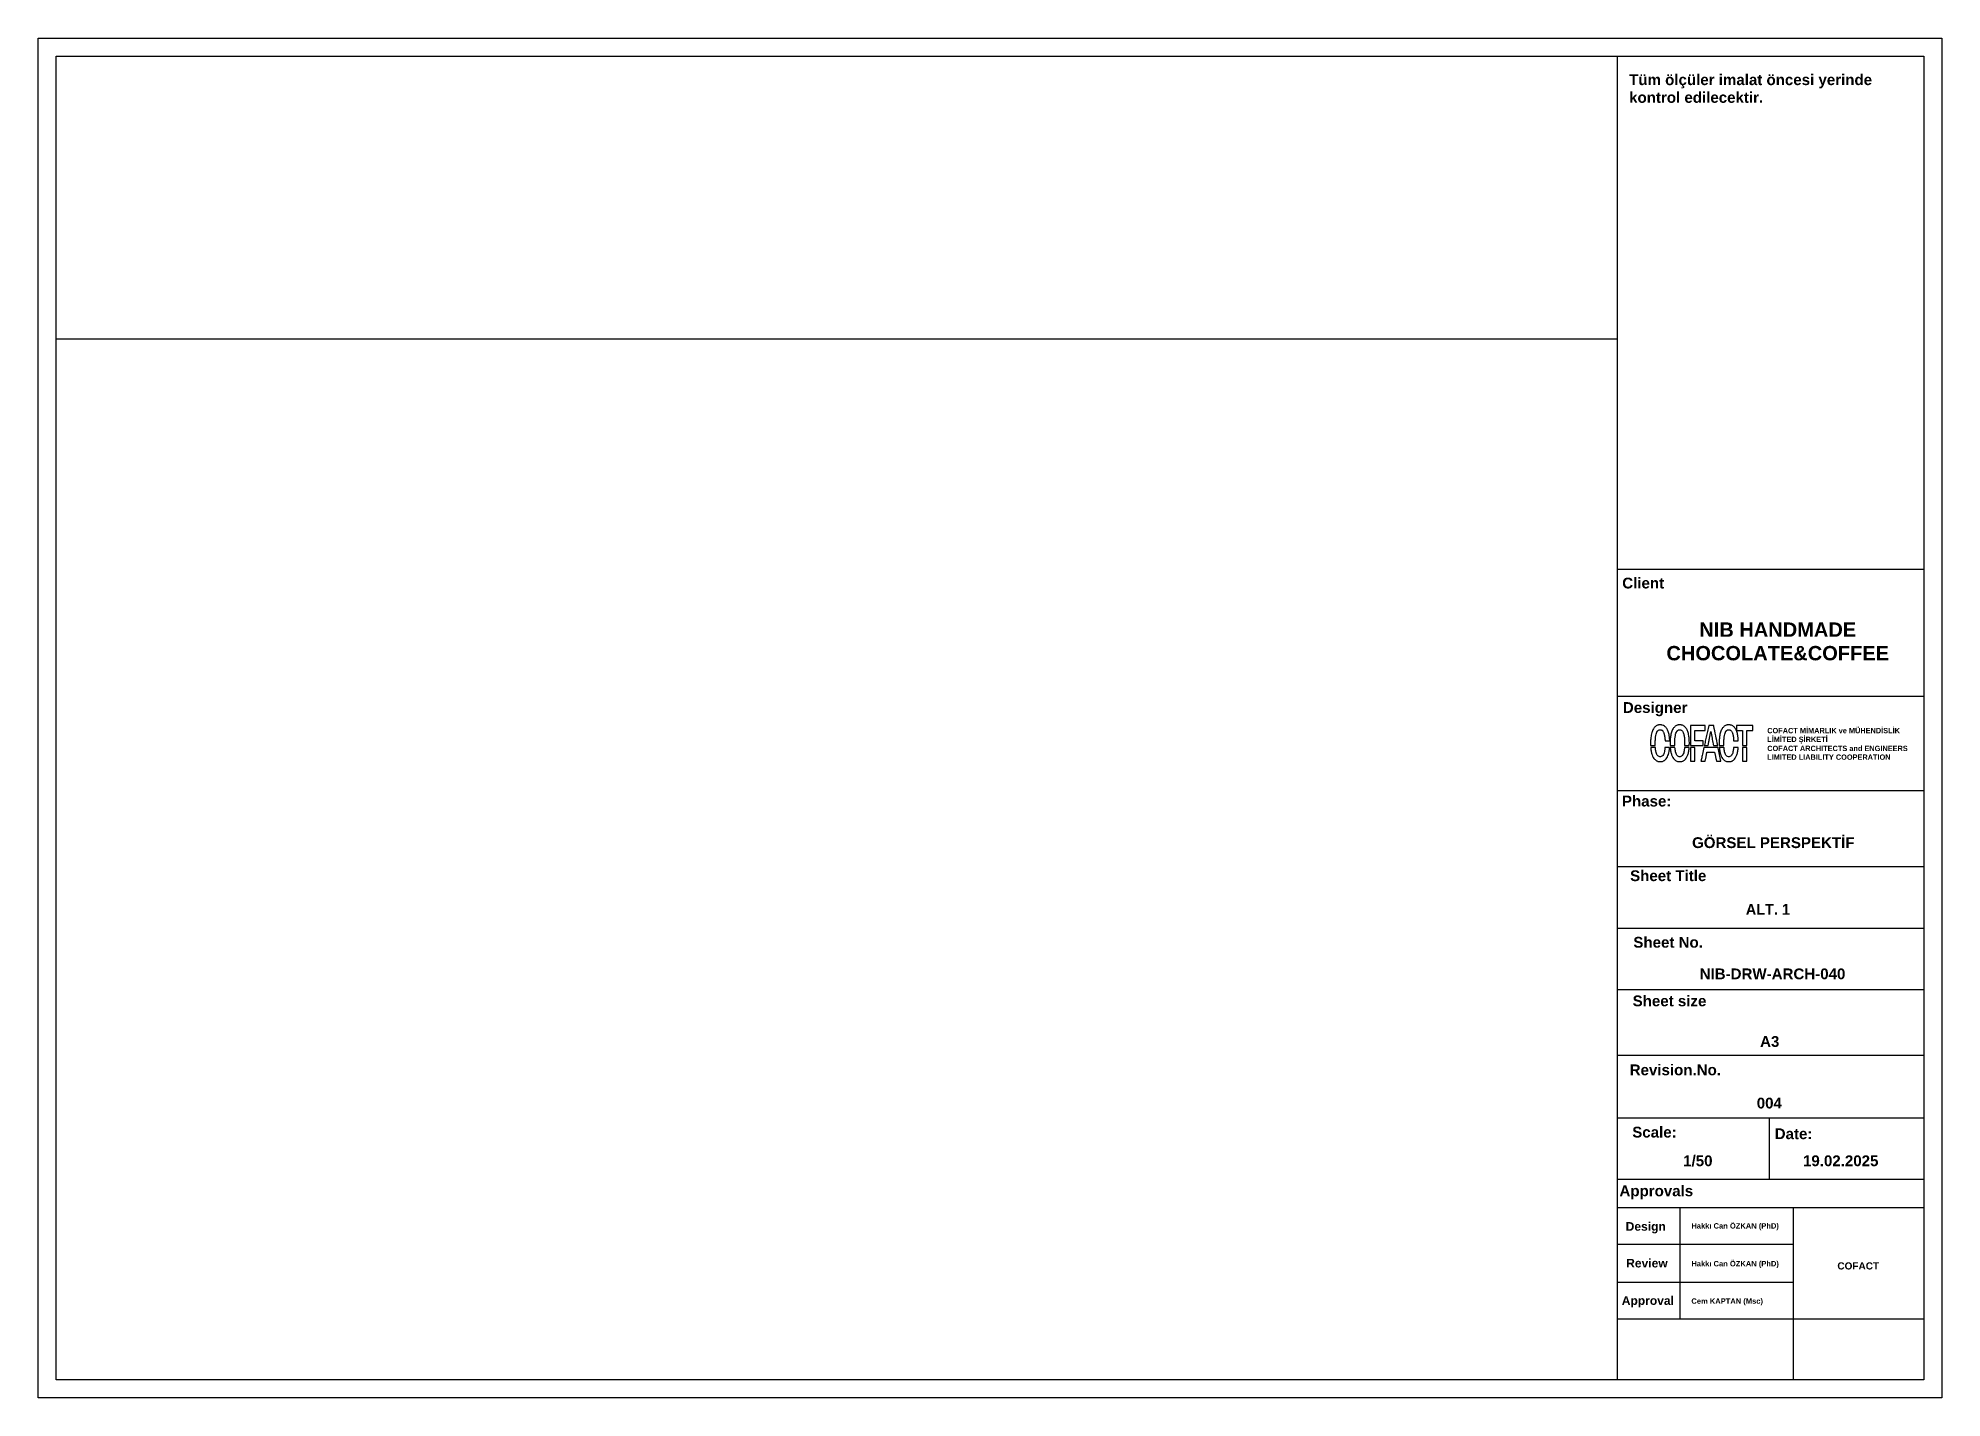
# Model space of a CAD drawing. Header units: millimetres. Extents: x 933584 to 974011, y 4545988 to 4553664.
# Drawn here: x 959311 to 961411, y 4546464 to 4547964 of the extents above; entities that cross this region are included whole.
import ezdxf

# ---------------------------------------------------------------- set-up
doc = ezdxf.new("R2010")
doc.units = ezdxf.units.MM
doc.layers.get('0').update_dxf_attribs({"color": 255})
doc.styles.add('Century Gothic_B_3', font='GOTHICB.TTF', dxfattribs={"height": 4})
picture_1 = doc.add_image_def('image7.png', size_in_pixel=(2560, 1707))

msp = doc.modelspace()

# ---------------------------------------------------------------- texts
at = {"color": 0, "attachment_point": 1, "line_spacing_factor": 0.984502, "style": 'Century Gothic_B_3'}
for s, insert, char_height, width in [('\\pxql;{\\fArial|b1|i0|c0|p34;Tüm ölçüler imalat öncesi yerinde kontrol edilecektir.}', (961066.46, 4547923.88), 11.9034, 324.3298), ('\\pxqr;{\\fArial|b1|i0|c0|p34;Client}', (960516.91, 4547368.66), 11.9034, 588.1338), ('\\pxqc;{\\fArial|b1|i0|c0|p34;NIB HANDMADE CHOCOLATE&COFFEE}', (961066.92, 4547319.26), 15.8192, 326.8702), ('\\pxqr;{\\fArial|b1|i0|c0|p34;Designer}', (960542.59, 4547231.33), 11.9034, 588.1338), ('{\\fFranklin Gothic Medium|b1|i0|c162|p34;COFACT MİMARLIK ve MÜHENDİSLİK}\\P{\\fFranklin Gothic Medium|b1|i0|c162|p34;LİMİTED ŞİRKETİ}', (961218.78, 4547202.86), 5.8729, 228.8091), ('\\pxql;{\\fFranklin Gothic Book|b1|i0|c162|p34;COFACT ARCHITECTS and ENGINEERS\\PLIMITED LIABILITY COOPERATION}', (961218.78, 4547183.27), 5.8729, 228.8091), ('\\pxqr;{\\fArial|b1|i0|c0|p34;Phase:}', (960524.92, 4547128.14), 11.9034, 588.1338), ('\\pxqr;{\\fArial|b1|i0|c0|p34;GÖRSEL PERSPEKTİF}', (960726.95, 4547082.3), 11.9034, 588.1338), ('\\pxqr;{\\fArial|b1|i0|c0|p34;Sheet Title}', (960563.47, 4547045.84), 11.9034, 588.1338), ('\\pxi-2,l3,qr,t3;ALT. 1', (960655.66, 4547008.69), 11.9034, 588.1338), ('\\pxqr;{\\fArial|b1|i0|c0|p34;Sheet No.}', (960559.68, 4546972.41), 11.9034, 588.1338), ('\\pxqr;{\\fArial|b1|i0|c0|p34;NIB-DRW-ARCH-040}', (960716.83, 4546937.56), 11.9034, 588.1338), ('\\pxqr;{\\fArial|b1|i0|c0|p34;Sheet size}', (960563.52, 4546907.76), 11.9034, 588.1338), ('\\pxqr;{\\fArial|b1|i0|c0|p34;A3}', (960644.02, 4546862.96), 11.9034, 588.1338), ('\\pxqr;{\\fArial|b1|i0|c0|p34;Revision.No.}', (960579.63, 4546831.68), 11.9034, 588.1338), ('\\pxqr;{\\fArial|b1|i0|c0|p34;00\\fArial|b1|i0|c162|p34;4}', (960646.83, 4546795.04), 11.9034, 588.1338), ('\\pxqr;{\\fArial|b1|i0|c0|p34;Scale:}', (960530.75, 4546762.99), 11.9034, 588.1338), ('\\pxqr;{\\fArial|b1|i0|c0|p34;Date:}', (960680.47, 4546761.2), 11.9034, 588.1338), ('\\pxqr;{\\fArial|b1|i0|c0|p34;1/50}', (960570.29, 4546731.37), 11.9034, 588.1338), ('\\pxqr;{\\fArial|b1|i0|c162|p34;19\\fArial|b1|i0|c0|p34;.02.202\\fArial|b1|i0|c162|p34;5}', (960753.31, 4546731.37), 11.9034, 588.1338), ('\\pxqr;{\\fArial|b1|i0|c0|p34;Approvals}', (960548.97, 4546698.22), 11.9034, 588.1338), ('\\pxqr;{\\fArial|b1|i0|c0|p34;Design}', (960518.77, 4546657.79), 9.5085, 588.1338), ('{\\fArial|b1|i0|c0|p34;\\W9.71336;   }{\\fArial|b1|i0|c0|p34;Hakkı Can ÖZKAN (PhD)}', (961067.8, 4546656.61), 5.9517, 163.4351), ('\\pxqr;{\\fArial|b1|i0|c0|p34;Review}', (960520.84, 4546617.27), 9.5085, 588.1338), ('{\\fArial|b1|i0|c0|p34;\\W9.71336;   }{\\fArial|b1|i0|c0|p34;Hakkı Can ÖZKAN (PhD)}', (961067.8, 4546614.9), 5.9517, 163.4351), ('\\pxqc;{\\fArial|b1|i0|c0|p34;COFACT}', (961155.71, 4546613.42), 7.9096, 326.8702), ('\\pxqr;{\\fArial|b1|i0|c0|p34;Approval}', (960527.75, 4546575.99), 9.5085, 588.1338), ('{\\W9.71336;\\fArial|b1|i0|c0|p34;   \\W1;Cem KAPTAN (Msc)}', (961067.8, 4546573.69), 5.9517, 163.4351)]:
    msp.add_mtext(s, dxfattribs=dict(at, insert=insert, char_height=char_height, width=width))

# ---------------------------------------------------------------- linework, layer by layer
at = {"color": 0}
for p, q in [((961391.47, 4547377.52), (961053.42, 4547377.52)), ((961391.47, 4547377.52), (961053.42, 4547377.52)), ((961391.47, 4547237.54), (961053.42, 4547237.54)), ((961391.47, 4547237.54), (961053.42, 4547237.54)), ((961391.47, 4547237.54), (961053.42, 4547237.54)), ((961391.47, 4547237.54), (961053.42, 4547237.54)), ((961391.47, 4547133.48), (961053.42, 4547133.48)), ((961053.42, 4547050.2), (961391.47, 4547050.2)), ((961391.47, 4546981.8), (961053.42, 4546981.8)), ((961391.47, 4546913.84), (961053.42, 4546913.84)), ((961391.47, 4546841.62), (961053.42, 4546841.62)), ((961391.47, 4546772.61), (961053.42, 4546772.61)), ((961220.89, 4546772.61), (961220.89, 4546704.89)), ((961391.47, 4546704.89), (961053.42, 4546704.89)), ((961391.47, 4546673.56), (961053.42, 4546673.56)), ((961122.27, 4546673.56), (961122.27, 4546550.8)), ((961247.26, 4546673.56), (961247.26, 4546599.96)), ((961053.42, 4546633.42), (961247.26, 4546633.42)), ((961053.42, 4546591.71), (961247.26, 4546591.71)), ((961247.26, 4546599.96), (961247.26, 4546483.84)), ((961391.47, 4546550.8), (961053.42, 4546550.8))]:
    msp.add_line(p, q, dxfattribs=at)
for points in [[(959311.47, 4547963.85), (961411.47, 4547963.85), (961411.47, 4546463.85), (959311.47, 4546463.85)], [(959331.47, 4547943.85), (961391.47, 4547943.85), (961391.47, 4546483.85), (959331.47, 4546483.85)], [(961134.1, 4547194.48), (961134.1, 4547183.34), (961141.16, 4547183.34), (961148.22, 4547183.34), (961148.22, 4547185.98), (961148.22, 4547188.61), (961143.64, 4547188.61), (961139.07, 4547188.61), (961139.07, 4547194.43), (961139.07, 4547200.24), (961144.79, 4547200.24), (961150.5, 4547200.24), (961150.5, 4547202.93), (961150.5, 4547205.61), (961142.3, 4547205.61), (961134.1, 4547205.61)], [(961184.91, 4547202.78), (961184.91, 4547199.95), (961188.14, 4547199.95), (961191.37, 4547199.95), (961191.37, 4547191.64), (961191.37, 4547183.34), (961193.86, 4547183.34), (961196.34, 4547183.34), (961196.34, 4547191.64), (961196.34, 4547199.95), (961199.62, 4547199.95), (961202.9, 4547199.95), (961202.9, 4547202.78), (961202.9, 4547205.61), (961193.91, 4547205.61), (961184.91, 4547205.61)], [(961134.1, 4547173.84), (961134.1, 4547166.34), (961136.56, 4547166.36), (961139.02, 4547166.39), (961139.04, 4547173.87), (961139.07, 4547181.35), (961136.58, 4547181.35), (961134.1, 4547181.35)], [(961191.39, 4547173.87), (961191.42, 4547166.39), (961193.88, 4547166.36), (961196.34, 4547166.33), (961196.34, 4547173.84), (961196.34, 4547181.35), (961193.86, 4547181.35), (961191.37, 4547181.35)]]:
    msp.add_lwpolyline(points, close=True, dxfattribs=at)
msp.add_lwpolyline([(961053.42, 4547943.86), (961053.42, 4546483.85)], dxfattribs=at)
for points in [[(961098.75, 4547206.1, 0.11064), (961095.65, 4547204.6, 0.089568), (961093.2, 4547201.82, 0.069833), (961091.45, 4547197.7, 0.037138), (961090.4, 4547192.26, 0.013582), (961090.25, 4547190.61, 0.005436), (961090.14, 4547188.34, 0.005261), (961090.08, 4547186.12, 0.017635), (961090.1, 4547184.66), (961090.17, 4547183.34), (961092.72, 4547183.34), (961095.27, 4547183.34), (961095.28, 4547186.35, -0.01557), (961095.44, 4547190.77, -0.027157), (961095.88, 4547194.4, -0.033018), (961096.57, 4547197.25, -0.079442), (961097.55, 4547199.19, -0.009072), (961097.84, 4547199.58, -0.030827), (961098.05, 4547199.82, -0.031813), (961098.29, 4547200.03, -0.010138), (961098.67, 4547200.31, -0.089655), (961099.42, 4547200.67, -0.05192), (961100.42, 4547200.83, -0.051218), (961101.44, 4547200.78, -0.076363), (961102.3, 4547200.51, -0.070873), (961103.1, 4547199.97, -0.052254), (961103.81, 4547199.17, -0.046256), (961104.42, 4547198.14, -0.033841), (961104.9, 4547196.91, -0.02482), (961105.26, 4547195.51, -0.012371), (961105.59, 4547193.71, -0.011745), (961105.85, 4547191.72, -0.011909), (961106.02, 4547189.73), (961106.09, 4547188.61), (961108.66, 4547188.61), (961111.23, 4547188.61), (961111.23, 4547189.03, 0.020953), (961111.19, 4547189.94, 0.004455), (961111.04, 4547191.52, 0.00493), (961110.86, 4547193.14, 0.011284), (961110.68, 4547194.37, 0.038093), (961109.55, 4547198.88, 0.067383), (961107.87, 4547202.32, 0.083303), (961105.64, 4547204.69, 0.099908), (961102.89, 4547206.02, 0.02201), (961102.45, 4547206.11, 0.020762), (961101.99, 4547206.17, 0.015695), (961101.43, 4547206.2, 0.005906), (961100.65, 4547206.2, 0.00548), (961100.04, 4547206.19, 0.006399), (961099.47, 4547206.17, 0.005718), (961098.99, 4547206.13, 0.038226)], [(961120.33, 4547206.1, 0.105194), (961117.36, 4547204.7, 0.087054), (961114.98, 4547202.14, 0.069549), (961113.23, 4547198.38, 0.038701), (961112.13, 4547193.43, 0.014261), (961111.89, 4547191.35, 0.008448), (961111.72, 4547188.85, 0.008433), (961111.64, 4547186.42, 0.018733), (961111.68, 4547184.57), (961111.75, 4547183.34), (961114.3, 4547183.34), (961116.85, 4547183.34), (961116.86, 4547186.35, -0.01557), (961117.01, 4547190.77, -0.027157), (961117.45, 4547194.4, -0.033018), (961118.15, 4547197.25, -0.079442), (961119.12, 4547199.19, -0.009072), (961119.42, 4547199.58, -0.030827), (961119.63, 4547199.82, -0.031813), (961119.87, 4547200.03, -0.010138), (961120.25, 4547200.31, -0.089655), (961121, 4547200.67, -0.05192), (961121.99, 4547200.83, -0.051218), (961123.02, 4547200.78, -0.076363), (961123.88, 4547200.51, -0.136443), (961125.39, 4547199.17, -0.067108), (961126.49, 4547196.83, -0.045937), (961127.23, 4547193.38, -0.018323), (961127.64, 4547188.56, -0.004967), (961127.68, 4547187.58, -0.003937), (961127.7, 4547186.52, -0.00398), (961127.71, 4547185.53, -0.009912), (961127.69, 4547184.81), (961127.63, 4547183.34), (961130.2, 4547183.34), (961132.78, 4547183.34), (961132.84, 4547184.61, 0.018366), (961132.87, 4547186.77, 0.009634), (961132.76, 4547189.46, 0.009631), (961132.55, 4547192.16, 0.017297), (961132.25, 4547194.36, 0.038062), (961131.13, 4547198.88, 0.067387), (961129.45, 4547202.32, 0.08333), (961127.22, 4547204.69, 0.099909), (961124.46, 4547206.02, 0.02201), (961124.02, 4547206.11, 0.020762), (961123.57, 4547206.17, 0.015695), (961123.01, 4547206.2, 0.005906), (961122.22, 4547206.2, 0.00548), (961121.62, 4547206.19, 0.006399), (961121.05, 4547206.17, 0.005718), (961120.57, 4547206.13, 0.038226)], [(961156.52, 4547199.03, 0.0000105), (961157.88, 4547191.73, 0.000084), (961159.08, 4547185.3, 0.003215), (961159.36, 4547183.86), (961159.47, 4547183.34), (961161.85, 4547183.34, 0.001355), (961162.76, 4547183.34, 0.00226), (961163.53, 4547183.35, 0.000206), (961164.21, 4547183.36, 0.409743), (961164.23, 4547183.38, 0.049641), (961164.22, 4547183.44, 0.000001), (961162.04, 4547194.29, 0.000006), (961159.89, 4547204.97, 0.007694), (961159.8, 4547205.39), (961159.75, 4547205.61), (961156.99, 4547205.61), (961154.23, 4547205.61), (961153.51, 4547202.31, -0.000077), (961152.13, 4547195.94, -0.000085), (961150.8, 4547189.78, -0.000009), (961149.51, 4547183.86, -0.006923), (961149.44, 4547183.57), (961149.39, 4547183.34), (961153.6, 4547183.34, 0.0001427), (961153.89, 4547184.92, 0.00034), (961154.15, 4547186.29, 0.000221), (961154.44, 4547187.87, -0.000266), (961155.27, 4547192.37, -0.000578), (961155.92, 4547195.83, -0.0000869)], [(961174.42, 4547206.1, 0.105194), (961171.45, 4547204.7, 0.087054), (961169.07, 4547202.14, 0.069549), (961167.32, 4547198.38, 0.038701), (961166.22, 4547193.43, 0.014261), (961165.99, 4547191.35, 0.008448), (961165.82, 4547188.85, 0.008433), (961165.73, 4547186.42, 0.018733), (961165.77, 4547184.57), (961165.84, 4547183.34), (961168.39, 4547183.34), (961170.94, 4547183.34), (961170.95, 4547186.35, -0.01557), (961171.1, 4547190.76, -0.027157), (961171.54, 4547194.4, -0.033018), (961172.24, 4547197.25, -0.079442), (961173.21, 4547199.19, -0.009072), (961173.51, 4547199.58, -0.030827), (961173.72, 4547199.82, -0.031813), (961173.96, 4547200.03, -0.010138), (961174.34, 4547200.31, -0.089655), (961175.09, 4547200.67, -0.05192), (961176.09, 4547200.83, -0.051218), (961177.11, 4547200.78, -0.076363), (961177.97, 4547200.51, -0.070873), (961178.77, 4547199.97, -0.052254), (961179.48, 4547199.17, -0.046256), (961180.08, 4547198.14, -0.033841), (961180.56, 4547196.91, -0.02482), (961180.93, 4547195.51, -0.012371), (961181.26, 4547193.71, -0.011745), (961181.52, 4547191.72, -0.011909), (961181.69, 4547189.73), (961181.75, 4547188.61), (961184.32, 4547188.61), (961186.9, 4547188.61), (961186.9, 4547189.03, 0.020953), (961186.86, 4547189.94, 0.004455), (961186.71, 4547191.52, 0.00493), (961186.52, 4547193.14, 0.011284), (961186.34, 4547194.37, 0.038093), (961185.22, 4547198.88, 0.067383), (961183.54, 4547202.32, 0.083303), (961181.31, 4547204.69, 0.099908), (961178.55, 4547206.02, 0.02201), (961178.11, 4547206.11, 0.020762), (961177.66, 4547206.17, 0.015695), (961177.1, 4547206.2, 0.005906), (961176.32, 4547206.2, 0.00548), (961175.71, 4547206.19, 0.006399), (961175.14, 4547206.17, 0.005718), (961174.66, 4547206.13, 0.038226)], [(961090.3, 4547180.63, 0.025038), (961090.86, 4547176.68, 0.036131), (961091.79, 4547173.27, 0.041565), (961093.04, 4547170.46, 0.063352), (961094.62, 4547168.3, 0.028049), (961095.43, 4547167.53, 0.034689), (961096.27, 4547166.91, 0.034905), (961097.18, 4547166.42, 0.029004), (961098.2, 4547166.03, 0.021923), (961098.68, 4547165.9, 0.031789), (961099.12, 4547165.83, 0.019677), (961099.69, 4547165.8, 0.003659), (961100.74, 4547165.79, 0.003627), (961101.78, 4547165.8, 0.019229), (961102.35, 4547165.83, 0.031747), (961102.77, 4547165.9, 0.024514), (961103.22, 4547166.02, 0.035022), (961104.4, 4547166.5, 0.037328), (961105.46, 4547167.12, 0.037367), (961106.42, 4547167.9, 0.035245), (961107.28, 4547168.83, 0.053473), (961108.66, 4547171, 0.03772), (961109.75, 4547173.68, 0.032588), (961110.56, 4547176.9, 0.021334), (961111.08, 4547180.68), (961111.14, 4547181.35), (961108.56, 4547181.35), (961105.97, 4547181.35), (961105.91, 4547180.68, -0.0074), (961105.81, 4547179.71, -0.005344), (961105.66, 4547178.63, -0.005411), (961105.5, 4547177.6, -0.010609), (961105.34, 4547176.78, -0.034422), (961104.64, 4547174.32, -0.07643), (961103.72, 4547172.62, -0.102726), (961102.52, 4547171.59, -0.109019), (961101.04, 4547171.14, -0.095932), (961099.43, 4547171.33, -0.113527), (961098.11, 4547172.11, -0.092498), (961097.08, 4547173.53, -0.04608), (961096.31, 4547175.63, -0.017297), (961096.02, 4547176.92, -0.007909), (961095.72, 4547178.63, -0.007223), (961095.48, 4547180.29, -0.03219), (961095.42, 4547181.26, 0.402781), (961095.38, 4547181.3, 0.001238), (961094.67, 4547181.33, 0.005463), (961093.83, 4547181.35, 0.003096), (961092.82, 4547181.35), (961090.23, 4547181.35)], [(961111.87, 4547180.63, 0.025038), (961112.44, 4547176.68, 0.036131), (961113.36, 4547173.27, 0.041565), (961114.62, 4547170.46, 0.063352), (961116.19, 4547168.3, 0.047265), (961117.59, 4547167.07, 0.06438), (961119.06, 4547166.27, 0.06177), (961120.73, 4547165.86, 0.039412), (961122.73, 4547165.77, 0.027569), (961124.15, 4547165.9, 0.048064), (961125.3, 4547166.18, 0.049711), (961126.35, 4547166.67, 0.031882), (961127.45, 4547167.43, 0.081131), (961129.37, 4547169.51, 0.052129), (961130.88, 4547172.42, 0.043307), (961131.98, 4547176.15, 0.026621), (961132.66, 4547180.68), (961132.72, 4547181.35), (961130.14, 4547181.35), (961127.55, 4547181.35), (961127.49, 4547180.68, -0.0074), (961127.38, 4547179.71, -0.005344), (961127.24, 4547178.63, -0.005411), (961127.07, 4547177.6, -0.010609), (961126.92, 4547176.78, -0.034422), (961126.22, 4547174.32, -0.07643), (961125.29, 4547172.62, -0.102726), (961124.1, 4547171.59, -0.109019), (961122.62, 4547171.14, -0.095932), (961121.01, 4547171.33, -0.113527), (961119.69, 4547172.1, -0.092498), (961118.66, 4547173.53, -0.04608), (961117.89, 4547175.63, -0.017297), (961117.6, 4547176.92, -0.007909), (961117.3, 4547178.63, -0.007223), (961117.06, 4547180.29, -0.03219), (961117, 4547181.26, 0.402781), (961116.96, 4547181.3, 0.001238), (961116.24, 4547181.33, 0.005463), (961115.41, 4547181.35, 0.003096), (961114.4, 4547181.35), (961111.8, 4547181.35)], [(961167.66, 4547166.34, 0.0000231), (961166.17, 4547173.77, 0.000048), (961164.77, 4547180.73, 0.022716), (961164.66, 4547181.18, 0.319618), (961164.52, 4547181.29, 0.005635), (961163.47, 4547181.33, 0.005119), (961161.64, 4547181.35, 0.000404), (961156.79, 4547181.35), (961148.96, 4547181.35), (961147.38, 4547174.02, -0.000063), (961146.77, 4547171.2, -0.000102), (961146.25, 4547168.79, -0.000015), (961145.78, 4547166.65, -0.0154076), (961145.7, 4547166.33), (961150.44, 4547166.39), (961151.31, 4547171.11, -0.000258), (961151.65, 4547172.94, -0.000401), (961151.95, 4547174.51, -0.000111), (961152.21, 4547175.88, -0.013635), (961152.24, 4547176.06), (961152.3, 4547176.28), (961156.55, 4547176.28), (961160.79, 4547176.28), (961161.43, 4547172.88, 0.000154), (961161.69, 4547171.46, 0.000145), (961161.96, 4547170.01, 0.000144), (961162.2, 4547168.73, 0.000507), (961162.36, 4547167.9), (961162.66, 4547166.34)], [(961165.96, 4547180.63, 0.025038), (961166.53, 4547176.68, 0.036131), (961167.45, 4547173.27, 0.041565), (961168.71, 4547170.46, 0.063352), (961170.28, 4547168.3, 0.047265), (961171.68, 4547167.07, 0.06438), (961173.15, 4547166.27, 0.06177), (961174.82, 4547165.86, 0.039412), (961176.83, 4547165.77, 0.027569), (961178.25, 4547165.9, 0.048064), (961179.39, 4547166.18, 0.049711), (961180.44, 4547166.67, 0.031882), (961181.54, 4547167.43, 0.081131), (961183.46, 4547169.51, 0.052129), (961184.97, 4547172.42, 0.043307), (961186.07, 4547176.15, 0.026621), (961186.75, 4547180.68), (961186.81, 4547181.35), (961184.23, 4547181.35), (961181.64, 4547181.35), (961181.58, 4547180.68, -0.0074), (961181.47, 4547179.71, -0.005344), (961181.33, 4547178.63, -0.005411), (961181.17, 4547177.6, -0.010609), (961181.01, 4547176.78, -0.034422), (961180.31, 4547174.32, -0.07643), (961179.38, 4547172.62, -0.102726), (961178.19, 4547171.59, -0.109019), (961176.71, 4547171.14, -0.095932), (961175.1, 4547171.33, -0.113527), (961173.78, 4547172.1, -0.092498), (961172.75, 4547173.53, -0.04608), (961171.98, 4547175.63, -0.017297), (961171.69, 4547176.92, -0.007909), (961171.39, 4547178.63, -0.007223), (961171.15, 4547180.29, -0.03219), (961171.09, 4547181.26, 0.402781), (961171.05, 4547181.3, 0.001238), (961170.34, 4547181.33, 0.005463), (961169.5, 4547181.35, 0.003096), (961168.49, 4547181.35), (961165.9, 4547181.35)]]:
    msp.add_lwpolyline(points, format="xyb", close=True, dxfattribs=at)

msp.set_redraw_order([(e.dxf.handle, doc.entitydb.next_handle()) for e in msp.query("TEXT MTEXT ATTDEF DIMENSION ARC_DIMENSION")])  # texts and dimensions are drawn at this point

# ---------------------------------------------------------------- pictures from other files: only their frames are drawn
image = msp.add_image(picture_1, insert=(959331.47, 4546483.85), size_in_units=(1721.95, 1148.19), rotation=0)
image.dxf.flags = 7

doc.saveas('drawing.dxf')
